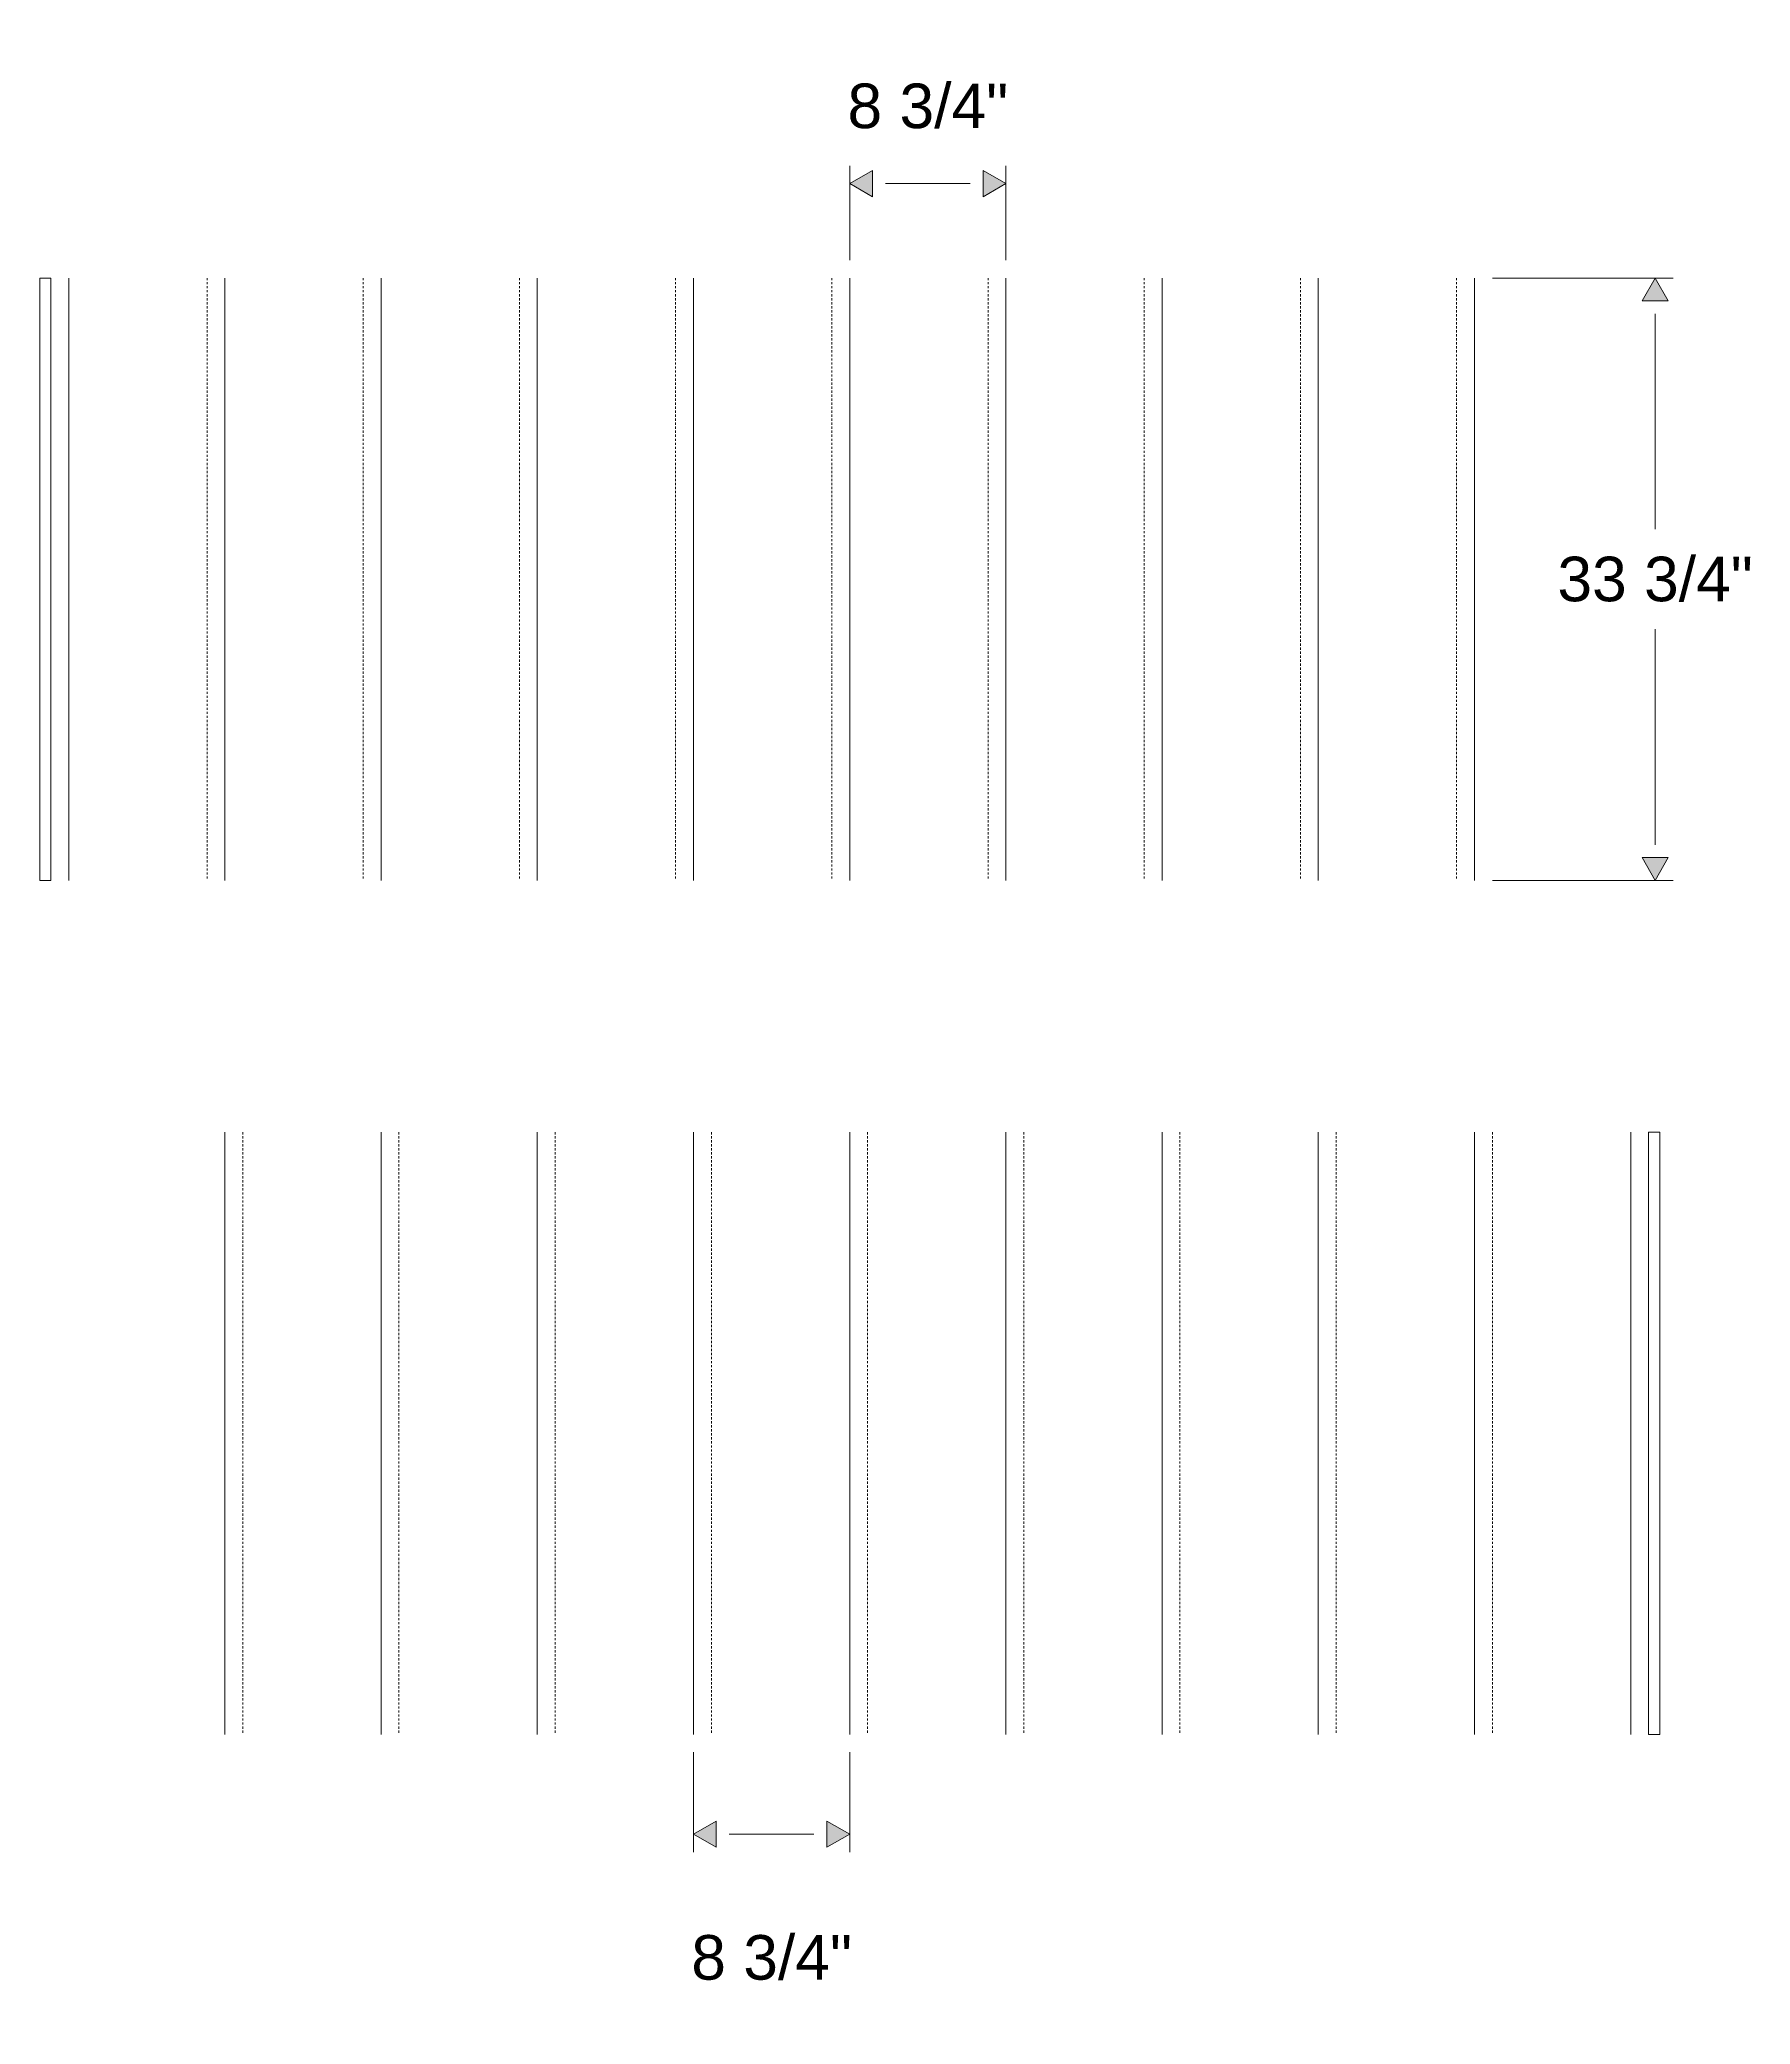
# Model space of a CAD drawing. Header units: inches. Extents: x -20237 to -17371, y 314 to 2010.
# Drawn here: x -20186.4 to -20090.6, y 1393.5 to 1504.7 of the extents above; entities that cross this region are included whole.
import ezdxf

# ---------------------------------------------------------------- set-up
doc = ezdxf.new("R2010")
doc.units = ezdxf.units.IN
doc.header["$MEASUREMENT"] = 0
doc.header["$PDMODE"] = 35
doc.linetypes.add('HIDDEN2', pattern=[0.1875, 0.125, -0.0625])
for name, color, linetype, lineweight in [('Dimension', 3, 'Continuous', 9), ('Kick', 4, 'Continuous', 9), ('Kick-Hidden', 4, 'HIDDEN2', 9), ('Treads', 1, 'Continuous', 15)]:
    doc.layers.add(name, color=color, linetype=linetype, lineweight=lineweight)
doc.styles.add('Dimension and Text', font='arial.ttf', dxfattribs={"height": 0.078125})
doc.dimstyles.new('Jerrod Dimension', dxfattribs={"dimscale": 0, "dimtxt": 0.078125, "dimasz": 0.0625, "dimexe": 0.03125, "dimexo": 0.03125, "dimgap": 0.046875, "dimtad": 1, "dimtih": 1, "dimtoh": 1, "dimdec": 4, "dimzin": 1, "dimdsep": 46, "dimlunit": 5, "dimtxsty": 'Dimension and Text', "dimblk": 'arrow', "dimcen": 2.421875, "dimclrd": 3, "dimclre": 3, "dimclrt": 3, "dimadec": 1, "dimazin": 0, "dimtfac": 1, "dimtdec": 4, "dimtmove": 2, "dimatfit": 3, "dimldrblk": 'arrow', "dimfxl": 1, "dimtfillclr": 256, "dimfrac": 2, "dimlwd": -1, "dimlwe": -1, "dimarcsym": 2})

# ---------------------------------------------------------------- blocks, each defined once
blk = doc.blocks.new('arrow')
at = {"layer": 'Dimension'}
blk.add_hatch(color=0, dxfattribs=at).paths.add_polyline_path([(0, 0), (-0.637, 0.368), (-0.637, -0.368)])
at = {"layer": 'Dimension', "color": 0}
for p, q in [((-0.637, -0.368), (-0.637, 0.368)), ((0, 0), (-0.637, 0.368)), ((-0.637, -0.368), (0, 0))]:
    blk.add_line(p, q, dxfattribs=at)
blk = doc.blocks.new('*D284')
at = {"layer": 'Defpoints', "color": 0}
for p in [(-20141.02, 1496.66), (-20141.02, 1491.37), (-20132.27, 1491.37)]:
    blk.add_point(p, dxfattribs=at)
at = {"layer": 'Dimension', "color": 3}
for p, q in [((-20141.02, 1492.37), (-20141.02, 1497.66)), ((-20132.27, 1492.37), (-20132.27, 1497.66)), ((-20134.27, 1496.66), (-20139.02, 1496.66))]:
    blk.add_line(p, q, dxfattribs=at)
at = {"layer": 'Dimension', "color": 3, "xscale": 2, "yscale": 2, "zscale": 2, "rotation": 180}
blk.add_blockref('arrow', (-20141.02, 1496.66), dxfattribs=at)
at = {"layer": 'Dimension', "color": 3, "xscale": 2, "yscale": 2, "zscale": 2}
blk.add_blockref('arrow', (-20132.27, 1496.66), dxfattribs=at)
at = {"layer": 'Dimension', "color": 3, "insert": (-20136.64, 1501), "char_height": 2.5, "attachment_point": 5, "style": 'Dimension and Text'}
blk.add_mtext('8 3/4"', dxfattribs=at)
blk = doc.blocks.new('*D286')
at = {"layer": 'Defpoints', "color": 0}
for p in [(-20149.77, 1409.77), (-20141.02, 1409.77), (-20141.02, 1404.18)]:
    blk.add_point(p, dxfattribs=at)
at = {"layer": 'Dimension', "color": 3}
for p, q in [((-20149.77, 1408.77), (-20149.77, 1403.18)), ((-20141.02, 1408.77), (-20141.02, 1403.18)), ((-20147.77, 1404.18), (-20143.02, 1404.18))]:
    blk.add_line(p, q, dxfattribs=at)
at = {"layer": 'Dimension', "color": 3, "xscale": 2, "yscale": 2, "zscale": 2, "rotation": 180}
blk.add_blockref('arrow', (-20149.77, 1404.18), dxfattribs=at)
at = {"layer": 'Dimension', "color": 3, "xscale": 2, "yscale": 2, "zscale": 2}
blk.add_blockref('arrow', (-20141.02, 1404.18), dxfattribs=at)
at = {"layer": 'Dimension', "color": 3, "insert": (-20145.39, 1397.26), "char_height": 2.5, "attachment_point": 5, "style": 'Dimension and Text'}
blk.add_mtext('8 3/4"', dxfattribs=at)
blk = doc.blocks.new('*D280')
at = {"layer": 'Defpoints', "color": 0}
for p in [(-20106.02, 1491.37), (-20095.9, 1491.37), (-20106.02, 1457.62)]:
    blk.add_point(p, dxfattribs=at)
at = {"layer": 'Treads', "color": 3}
for p, q in [((-20105.02, 1491.37), (-20094.9, 1491.37)), ((-20095.9, 1489.37), (-20095.9, 1477.29)), ((-20095.9, 1459.62), (-20095.9, 1471.7)), ((-20105.02, 1457.62), (-20094.9, 1457.62))]:
    blk.add_line(p, q, dxfattribs=at)
at = {"layer": 'Treads', "color": 3, "xscale": 2, "yscale": 2, "zscale": 2}
for p, rotation in [((-20095.9, 1491.37), 90), ((-20095.9, 1457.62), 270)]:
    blk.add_blockref('arrow', p, dxfattribs=dict(at, rotation=rotation))
at = {"layer": 'Treads', "color": 3, "insert": (-20095.9, 1474.49), "char_height": 2.5, "attachment_point": 5, "style": 'Dimension and Text'}
blk.add_mtext('33 3/4"', dxfattribs=at)

msp = doc.modelspace()

# ---------------------------------------------------------------- linework, layer by layer
at = {"layer": 'Kick'}
for points in [[(-20186.39453, 1491.36937), (-20186.39453, 1457.61937), (-20185.76953, 1457.61937), (-20185.76953, 1491.36937)], [(-20095.64453, 1443.51667), (-20095.64453, 1409.76667), (-20096.26953, 1409.76667), (-20096.26953, 1443.51667)]]:
    msp.add_lwpolyline(points, close=True, dxfattribs=at)
at = {"layer": 'Kick-Hidden'}
for p, q in [((-20177.01953, 1491.36937), (-20177.01953, 1457.61937)), ((-20168.26953, 1491.36937), (-20168.26953, 1457.61937)), ((-20159.51953, 1491.36937), (-20159.51953, 1457.61937)), ((-20150.76953, 1491.36937), (-20150.76953, 1457.61937)), ((-20142.01953, 1491.36937), (-20142.01953, 1457.61937)), ((-20133.26953, 1491.36937), (-20133.26953, 1457.61937)), ((-20124.51953, 1491.36937), (-20124.51953, 1457.61937)), ((-20115.76953, 1491.36937), (-20115.76953, 1457.61937)), ((-20107.01953, 1491.36937), (-20107.01953, 1457.61937)), ((-20175.01953, 1443.51667), (-20175.01953, 1409.76667)), ((-20166.26953, 1443.51667), (-20166.26953, 1409.76667)), ((-20157.51953, 1443.51667), (-20157.51953, 1409.76667)), ((-20148.76953, 1443.51667), (-20148.76953, 1409.76667)), ((-20140.01953, 1443.51667), (-20140.01953, 1409.76667)), ((-20131.26953, 1443.51667), (-20131.26953, 1409.76667)), ((-20122.51953, 1443.51667), (-20122.51953, 1409.76667)), ((-20113.76953, 1443.51667), (-20113.76953, 1409.76667)), ((-20105.01953, 1443.51667), (-20105.01953, 1409.76667))]:
    msp.add_line(p, q, dxfattribs=at)
at = {"layer": 'Treads'}
for p, q in [((-20184.76953, 1491.36937), (-20184.76953, 1457.61937)), ((-20176.01953, 1491.36937), (-20176.01953, 1457.61937)), ((-20167.26953, 1491.36937), (-20167.26953, 1457.61937)), ((-20158.51953, 1491.36937), (-20158.51953, 1457.61937)), ((-20149.76953, 1491.36937), (-20149.76953, 1457.61937)), ((-20141.01953, 1491.36937), (-20141.01953, 1457.61937)), ((-20132.26953, 1491.36937), (-20132.26953, 1457.61937)), ((-20123.51953, 1491.36937), (-20123.51953, 1457.61937)), ((-20114.76953, 1491.36937), (-20114.76953, 1457.61937)), ((-20106.01953, 1491.36937), (-20106.01953, 1457.61937)), ((-20176.01953, 1443.51667), (-20176.01953, 1409.76667)), ((-20167.26953, 1443.51667), (-20167.26953, 1409.76667)), ((-20158.51953, 1443.51667), (-20158.51953, 1409.76667)), ((-20149.76953, 1443.51667), (-20149.76953, 1409.76667)), ((-20141.01953, 1443.51667), (-20141.01953, 1409.76667)), ((-20132.26953, 1443.51667), (-20132.26953, 1409.76667)), ((-20123.51953, 1443.51667), (-20123.51953, 1409.76667)), ((-20114.76953, 1443.51667), (-20114.76953, 1409.76667)), ((-20106.01953, 1443.51667), (-20106.01953, 1409.76667)), ((-20097.26953, 1443.51667), (-20097.26953, 1409.76667))]:
    msp.add_line(p, q, dxfattribs=at)

# ---------------------------------------------------------------- dimensions: what is measured, and where the dimension line sits
at = {"layer": 'Dimension'}
for base, p1, p2, picture, middle in [((-20141.01953, 1496.65936), (-20132.26953, 1491.36937), (-20141.01953, 1491.36937), '*D284', (-20136.64453, 1500.99633)), ((-20141.01953, 1404.17916), (-20149.76953, 1409.76667), (-20141.01953, 1409.76667), '*D286', (-20145.39453, 1397.25522))]:
    dim = msp.add_linear_dim(base=base, p1=p1, p2=p2, dimstyle='Jerrod Dimension', override={"dimpost": '"'}, dxfattribs=at)
    dim.commit()
    dim.dimension.update_dxf_attribs({"geometry": picture, "text_midpoint": middle})
at = {"layer": 'Treads'}
dim = msp.add_linear_dim(base=(-20095.89573, 1491.36937), p1=(-20106.01953, 1457.61937), p2=(-20106.01953, 1491.36937), angle=270, dimstyle='Jerrod Dimension', override={"dimpost": '"'}, dxfattribs=at)
dim.commit()
dim.dimension.update_dxf_attribs({"geometry": '*D280', "text_midpoint": (-20095.89573, 1474.49437)})

doc.saveas('drawing.dxf')
